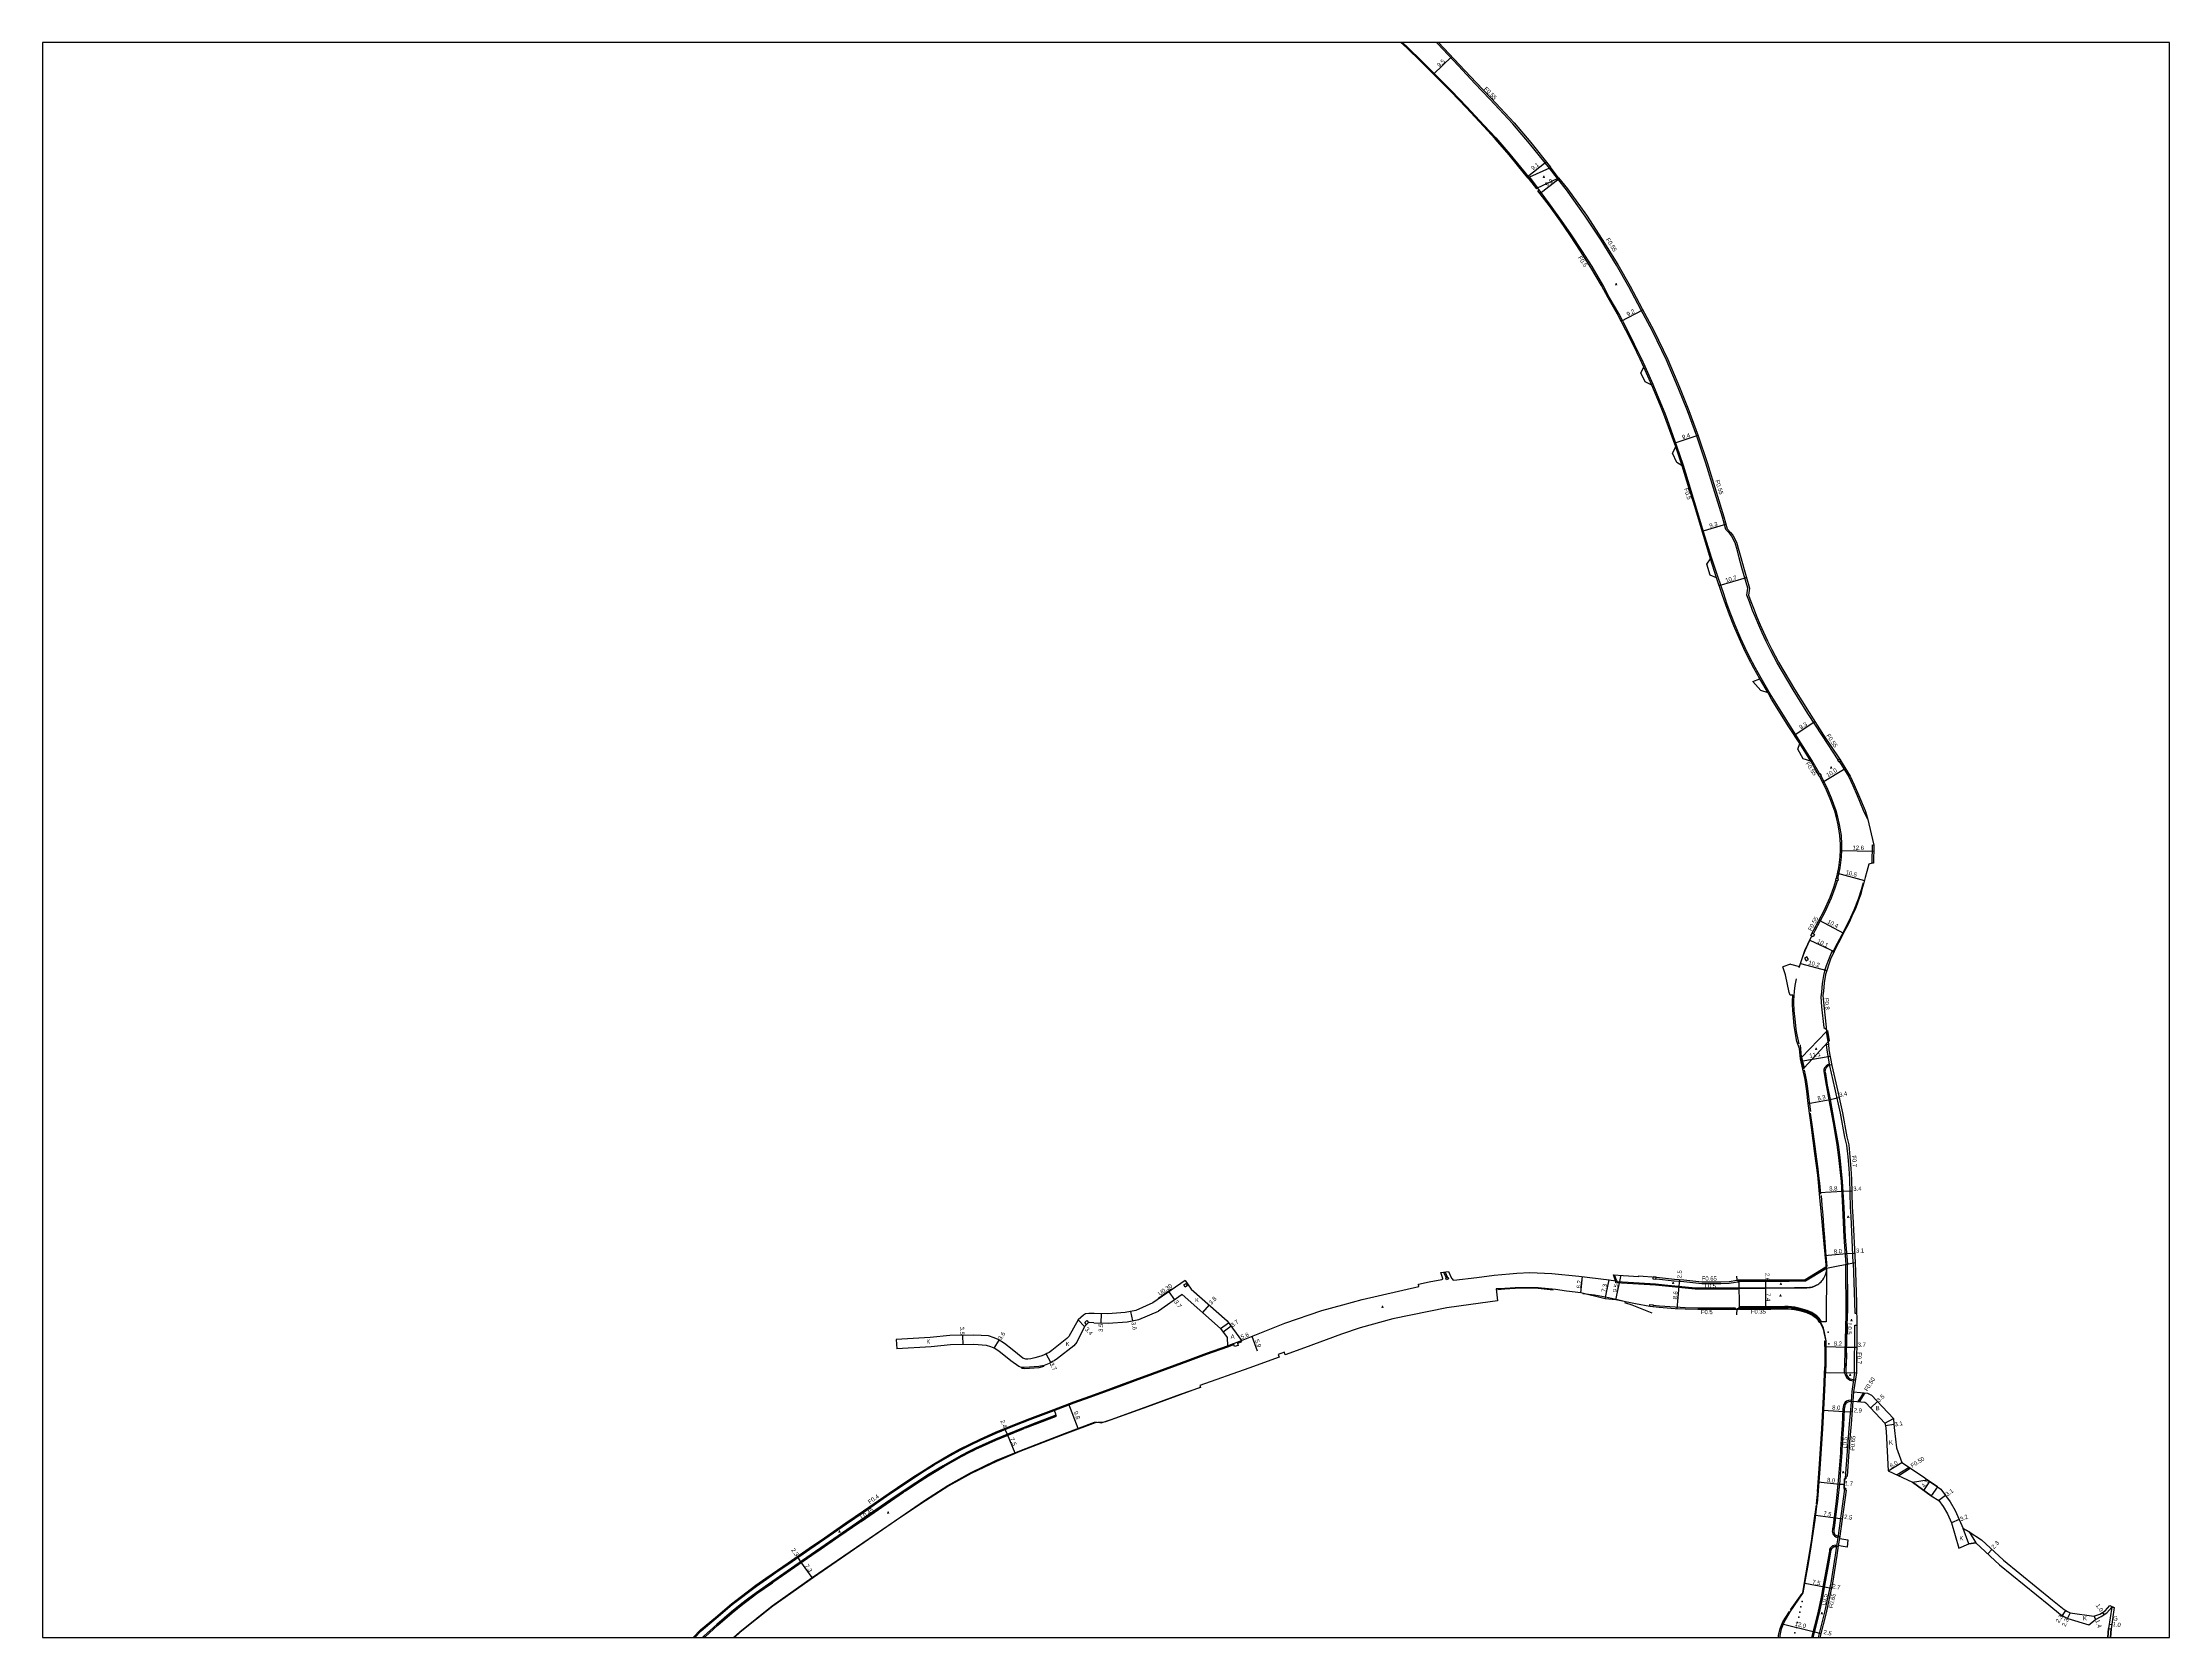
# Model space of a CAD drawing. Header units: metres. Extents: x -4000 to -800, y -99000 to -96000.
# Drawn here: x -1600 to -800, y -99000 to -98400 of the extents above; entities that cross this region are included whole.
import ezdxf

# ---------------------------------------------------------------- set-up
doc = ezdxf.new("R2010")
doc.units = ezdxf.units.M
doc.header["$LTSCALE"] = 2.5
for name, color, linetype in [('側溝・桝', 7, 'Continuous'), ('図郭', 7, 'Continuous'), ('幅員', 7, 'Continuous'), ('歩道・分離帯・安全施設', 7, 'Continuous'), ('舗装', 7, 'Continuous'), ('道路', 7, 'Continuous')]:
    doc.layers.add(name, color=color, linetype=linetype)
doc.styles.get("Standard").update_dxf_attribs({"font": ''})
doc.styles.add('YOKO_DECO', font='txt.shx', dxfattribs={"bigfont": 'extfont.shx'})
doc.styles.get('Standard').set_extended_font_data('@MS PGothic')

msp = doc.modelspace()

# ---------------------------------------------------------------- linework, layer by layer
at = {"layer": '側溝・桝'}
for points in [[(-1033.21, -98447.23), (-1040.65, -98437.98), (-1046.95, -98430.64), (-1055.59, -98421.26), (-1061.24, -98415.38), (-1067.39, -98408.79), (-1075.34, -98400.42), (-1075.74, -98400)], [(-934.52, -98669.92), (-938.59, -98663.45), (-942.7, -98657.08), (-949.19, -98646.7), (-950.53, -98644.42), (-953.63, -98639.14), (-955.86, -98635.1), (-957.93, -98631.07), (-959.61, -98627.76), (-961.25, -98624.16), (-963.3, -98619.22), (-964.93, -98615.07), (-966.31, -98611.36), (-967.67, -98607.45), (-969.77, -98601.21), (-972.13, -98594.04), (-974.71, -98585.64), (-978.6, -98572.74), (-980.15, -98567.73), (-982.84, -98559.08), (-985.24, -98551.88), (-988.82, -98541.96), (-989.7, -98539.61), (-990.92, -98536.54), (-991.91, -98534.12), (-994.22, -98528.68), (-997.23, -98521.91), (-998.63, -98518.89), (-1001.17, -98513.57), (-1004.03, -98507.9), (-1007.17, -98501.98), (-1010.69, -98495.73), (-1013.17, -98491.11), (-1017.18, -98484.31), (-1021.05, -98478.23), (-1024.86, -98472.4), (-1028.64, -98466.92), (-1032.8, -98461.17), (-1037.1, -98455.47)], [(-924.52, -98669.87), (-924.57, -98669.79), (-930.56, -98660.84), (-936.04, -98652.35), (-941.55, -98643.51), (-947.51, -98633.36), (-950.05, -98628.54), (-951.65, -98625.28), (-953.19, -98622.06), (-954.45, -98619.22), (-955.84, -98615.97), (-956.77, -98613.63), (-957.99, -98610.45), (-958.93, -98607.92), (-958.53, -98605.29), (-960.79, -98597.56), (-961.8, -98593.85), (-962.48, -98591.25), (-963.35, -98588.21), (-964.73, -98585.58), (-965.51, -98584.63), (-966.81, -98583.18), (-968.16, -98578.55), (-971.03, -98569.23), (-974.43, -98558.19), (-977.78, -98548.11), (-981.32, -98538.6), (-984.75, -98529.84), (-989.22, -98519.52), (-994.43, -98508.57), (-998.8, -98500.4), (-1003.31, -98491.87), (-1007.98, -98483.75), (-1013.79, -98474.37), (-1019.79, -98465.27), (-1026.85, -98455.36), (-1030.13, -98451.21)], [(-994.7, -98528.88), (-997.71, -98522.14)], [(-983.31, -98559.22), (-985.73, -98552.06)], [(-970.31, -98601.4), (-972.6, -98594.18)], [(-950.99, -98644.69), (-954.13, -98639.41)], [(-934.89, -98670.38), (-939.04, -98663.75)], [(-931.59, -98675.02), (-934.52, -98669.92)], [(-924.1, -98670.56), (-920.6, -98676.28), (-919.04, -98679.53), (-917.43, -98683.28), (-916.56, -98685.42), (-914.97, -98689.35), (-913.58, -98692.03)], [(-924.72, -98714.58), (-923.82, -98710.43), (-923.32, -98706.43), (-923.19, -98703.56), (-923.23, -98701.54), (-923.41, -98698.3), (-924.08, -98694.18), (-924.71, -98691.38), (-925.38, -98689.04), (-927.08, -98684.27), (-928.89, -98680.14), (-931.17, -98675.77)], [(-911.84, -98708.72), (-911.67, -98701.88), (-911.18, -98701.94)], [(-933.92, -98735.35), (-933.23, -98734.08), (-929.5, -98727), (-927.16, -98721.76), (-925.76, -98717.98), (-924.91, -98715.34)], [(-926.32, -98742.26), (-926.94, -98741.99), (-928.26, -98745.03), (-929.07, -98747.28), (-929.62, -98748.9), (-930.18, -98750.93), (-930.67, -98754.03), (-930.94, -98757.26), (-931.18, -98758.96), (-930.88, -98762.75), (-930.01, -98770.52), (-929.07, -98771.13)], [(-918.92, -98859.12), (-919.78, -98841.65), (-920.02, -98838.08), (-920.27, -98827.59), (-920.51, -98823.62), (-920.87, -98819.24), (-921.37, -98814.79), (-922.08, -98811.81), (-923.73, -98802.72), (-925.86, -98793.18), (-927.75, -98784.99), (-928.79, -98779.05), (-929.02, -98776.93), (-928.3, -98776.86)], [(-927.88, -98784.21), (-928.41, -98784.48), (-928.59, -98784.6), (-928.75, -98784.72), (-928.86, -98784.8), (-928.96, -98784.88), (-929.11, -98785.01), (-929.18, -98785.08), (-929.38, -98785.29), (-929.52, -98785.46), (-929.69, -98785.71), (-929.82, -98785.98), (-929.95, -98786.33), (-930.01, -98786.66), (-930.04, -98787.02), (-929.89, -98787.87), (-929.15, -98792.32), (-929.02, -98792.88), (-928.12, -98797.72), (-926.3, -98807.72), (-925.13, -98814.66), (-924.43, -98819.49), (-923.54, -98828.47), (-922.96, -98838.25), (-922.46, -98849.43), (-921.68, -98859.65)], [(-1073, -98862.61), (-1072.09, -98864.76)], [(-1072.39, -98862.52), (-1071.54, -98864.53)], [(-1007.93, -98865.63), (-1008.69, -98863.64)], [(-922.18, -98900.39), (-921.96, -98892.97), (-921.64, -98878.46), (-921.68, -98859.65)], [(-918.92, -98859.12), (-918.44, -98873.81), (-918.39, -98878.06), (-917.7, -98878.06)], [(-1179.97, -98872.5), (-1180.14, -98872.25), (-1175.37, -98868.9), (-1175.2, -98869.15)], [(-962.29, -98868.46), (-962.29, -98868.94), (-969.03, -98868.96), (-978.37, -98868.91), (-993.34, -98867.45), (-1008.21, -98866.56), (-1008.19, -98866.27)], [(-993.14, -98865.12), (-992.98, -98865.13), (-986.29, -98865.89), (-982.65, -98866.13), (-975.9, -98866.82), (-968.71, -98866.82), (-965.59, -98866.71), (-963.18, -98866.3), (-962.2, -98866.17), (-962.2, -98866.01)], [(-963.21, -98876.61), (-963.22, -98876.08), (-969.4, -98876.13), (-971.19, -98876.07), (-977.36, -98876.11), (-982.15, -98876), (-985.86, -98875.77), (-991.84, -98875.31), (-994.21, -98875.08)], [(-931.3, -98881.27), (-930.99, -98881.07), (-931.25, -98880.65), (-931.8, -98879.89), (-932.67, -98878.99), (-933.71, -98878.25), (-934.55, -98877.74), (-936.26, -98877.03), (-938.9, -98876.21), (-940.92, -98875.8), (-943.39, -98875.54), (-944.73, -98875.54), (-946.93, -98875.58), (-949.94, -98875.61), (-954.24, -98875.63), (-958.61, -98875.63), (-961.71, -98875.65), (-961.7, -98876.02)], [(-918.43, -98900.43), (-918.33, -98883.62), (-918.34, -98882.53), (-917.65, -98882.52)], [(-1354.67, -99000), (-1352.26, -98997.45), (-1346.66, -98992.73), (-1340.55, -98987.6), (-1331.42, -98980.67), (-1327.69, -98978.03), (-1323.33, -98974.99), (-1319.3, -98972.24), (-1311.39, -98966.76), (-1305.71, -98962.88), (-1297.57, -98957.24), (-1291, -98952.7), (-1281.34, -98946.02), (-1275.08, -98941.77), (-1272.07, -98939.8), (-1269.23, -98937.99), (-1264.63, -98935.11), (-1258.51, -98931.54), (-1254.89, -98929.51), (-1251.09, -98927.6), (-1247.22, -98925.74), (-1241.36, -98923.15), (-1234.93, -98920.48), (-1228.54, -98917.99), (-1219.47, -98914.58), (-1211.99, -98911.74), (-1205.95, -98909.66), (-1199.07, -98907.06), (-1193.97, -98905.23), (-1188.94, -98903.36), (-1182.4, -98900.94), (-1169.14, -98896.04), (-1162.07, -98893.43), (-1154.12, -98890.66), (-1151.88, -98889.79)], [(-1154.3, -98890.3), (-1152.01, -98889.41)], [(-1150.69, -98888.97), (-1149.08, -98888.27)], [(-1150.56, -98889.35), (-1148.88, -98888.67)], [(-1148.88, -98888.67), (-1149.08, -98888.27)], [(-922.18, -98900.39), (-922, -98901.05), (-921.74, -98901.71), (-921.34, -98902.33), (-920.75, -98902.88), (-920.11, -98903.22), (-918.9, -98903.43)], [(-918.43, -98900.43), (-919.49, -98907.52), (-919.78, -98911.4), (-920.02, -98914.42)], [(-919.73, -98910.71), (-920.76, -98910.82), (-921.46, -98911.15), (-921.99, -98911.54), (-922.39, -98912.09), (-922.64, -98912.75), (-922.8, -98914.03), (-923.13, -98920.11), (-923.32, -98923.33), (-923.69, -98929.33), (-923.78, -98930.52), (-924.22, -98936.56), (-924.56, -98940.99), (-925.32, -98948.73), (-925.98, -98953.58), (-926.55, -98957.84), (-926.64, -98958.52)], [(-918.84, -98907.6), (-919.1, -98911.09)], [(-915.06, -98907.91), (-917.16, -98911.25)], [(-916.59, -98911.3), (-914.49, -98907.96)], [(-1230.18, -98921.17), (-1218.67, -98916.8), (-1218.82, -98916.41)], [(-920.02, -98914.42), (-920.43, -98919.7), (-920.96, -98926.37), (-921.99, -98940.08)], [(-1248.93, -98929.21), (-1246.45, -98928.02), (-1241.43, -98925.78), (-1231.65, -98921.73), (-1230.82, -98921.41)], [(-1275.54, -98944.99), (-1271.28, -98942.14), (-1266.76, -98939.21), (-1261.01, -98935.74), (-1254.3, -98931.93), (-1251.2, -98930.31), (-1249.55, -98929.51)], [(-897.94, -98936.04), (-902.39, -98938.87)], [(-901.85, -98939.12), (-897.48, -98936.34)], [(-1292.06, -98956.33), (-1276.13, -98945.39)], [(-922.24, -98944.21), (-924.78, -98962.54), (-925.23, -98965.48), (-925.79, -98969.09), (-927.41, -98979.5), (-928.64, -98985.19)], [(-1292.63, -98956.72), (-1300.44, -98962.1), (-1308.44, -98967.6)], [(-926.72, -98959.18), (-926.76, -98959.45), (-926.81, -98960.06), (-926.78, -98960.53), (-926.63, -98960.98), (-926.35, -98961.43), (-926.05, -98961.8), (-925.53, -98962.14), (-924.77, -98962.46)], [(-925.2, -98965.29), (-926.14, -98965.35), (-926.7, -98965.51), (-927.16, -98965.9), (-927.51, -98966.34), (-927.81, -98966.84), (-927.9, -98967.44)], [(-924.15, -98962.75), (-924.56, -98965.44)], [(-1309.04, -98968.01), (-1313.93, -98971.38), (-1324.88, -98979.01)], [(-928.03, -98968.21), (-928.7, -98972.3), (-930.35, -98981.02), (-931.03, -98984.86), (-932.17, -98990.08), (-933.52, -98995.62), (-934.62, -99000)], [(-1351.01, -99000), (-1350.91, -98999.9), (-1346.05, -98995.43), (-1340.57, -98990.69), (-1336.64, -98987.53), (-1334.59, -98985.94), (-1331.29, -98983.52), (-1325.48, -98979.43)], [(-928.64, -98985.19), (-929.78, -98990.53), (-932.14, -99000)]]:
    msp.add_lwpolyline(points, dxfattribs=at)
for points in [[(-924.73, -98670), (-924.04, -98669.58), (-923.62, -98670.26), (-924.31, -98670.68)], [(-932.18, -98675.36), (-931.48, -98674.96), (-931.06, -98675.71), (-931.77, -98676.1)], [(-925.36, -98714.41), (-924.59, -98714.61), (-924.79, -98715.38), (-925.55, -98715.18)], [(-934.03, -98736.43), (-934.87, -98735.96), (-934.4, -98735.08), (-933.55, -98735.55)], [(-936.6, -98745.51), (-935.73, -98745), (-936.36, -98743.95), (-937.22, -98744.46)], [(-1169.92, -98866.78), (-1169.35, -98867.6), (-1170.17, -98868.17), (-1170.74, -98867.35)], [(-1071.22, -98865.12), (-1071.88, -98865.4), (-1072.14, -98864.78), (-1071.48, -98864.5)], [(-1007.93, -98865.63), (-1007.75, -98866.1), (-1008.19, -98866.27), (-1008.37, -98865.8)], [(-994.25, -98864.37), (-994.31, -98865.08), (-993.15, -98865.18), (-993.09, -98864.47)], [(-995.39, -98874.78), (-994.2, -98874.89), (-994.26, -98875.62), (-995.45, -98875.51)], [(-1207.21, -98880.81), (-1206.54, -98881.55), (-1207.28, -98882.23), (-1207.95, -98881.49)], [(-1152.01, -98889.41), (-1150.69, -98888.97), (-1150.29, -98890.15), (-1151.61, -98890.59)], [(-1230.33, -98920.77), (-1230.18, -98921.17), (-1230.82, -98921.41), (-1230.97, -98921.01)], [(-1249.55, -98929.51), (-1249.73, -98929.13), (-1249.11, -98928.83), (-1248.93, -98929.21)], [(-1276.37, -98945.03), (-1275.78, -98944.64), (-1275.54, -98944.99), (-1276.13, -98945.39)], [(-1292.87, -98956.36), (-1292.31, -98955.98), (-1292.06, -98956.33), (-1292.63, -98956.72)], [(-926.12, -98958.58), (-926.64, -98958.52), (-926.72, -98959.18), (-926.21, -98959.25)], [(-1309.28, -98967.66), (-1308.68, -98967.25), (-1308.44, -98967.6), (-1309.04, -98968.01)], [(-927.4, -98967.53), (-927.9, -98967.44), (-928.03, -98968.21), (-927.52, -98968.29)], [(-1325.71, -98979.08), (-1325.12, -98978.67), (-1324.88, -98979.01), (-1325.48, -98979.43)]]:
    msp.add_lwpolyline(points, close=True, dxfattribs=at)
at = {"layer": '図郭'}
msp.add_lwpolyline([(-1600, -99000), (-800, -99000), (-800, -98400), (-1600, -98400)], close=True, dxfattribs=at)
at = {"layer": '幅員'}
for points in [[(-1076.87, -98411.85), (-1069.95, -98405.28)], [(-1041.64, -98450.5), (-1034.49, -98444.83)], [(-1036.76, -98456.82), (-1029.52, -98451.2)], [(-1006.24, -98504.87), (-998.1, -98500.51)], [(-986.24, -98550.66), (-977.33, -98547.69)], [(-975.78, -98583.78), (-966.81, -98581.18)], [(-969.34, -98604.28), (-959.11, -98601.29)], [(-941.13, -98660.51), (-933.34, -98655.48)], [(-930.48, -98678.27), (-921.92, -98673.04)], [(-923.77, -98703.98), (-911.22, -98704.21)], [(-924.83, -98712.5), (-914.72, -98715.24)], [(-931.78, -98730.16), (-922.57, -98735.01)], [(-935.31, -98737.68), (-926.17, -98741.9)], [(-938.8, -98746.45), (-928.93, -98749.15)], [(-938.61, -98783.24), (-927.66, -98781.32)], [(-935.84, -98799.09), (-927.67, -98797.56)], [(-927.67, -98797.56), (-924.31, -98796.81)], [(-922.86, -98832.06), (-919.45, -98831.98)], [(-931.65, -98832.59), (-922.86, -98832.06)], [(-929.77, -98856.25), (-921.48, -98855.57)], [(-921.48, -98855.57), (-918.4, -98855.42)], [(-1008.2, -98873.04), (-1006.22, -98863.75)], [(-1176.31, -98869.93), (-1174.18, -98872.96)], [(-1021.46, -98870.39), (-1020.73, -98864.24)], [(-1012.25, -98872.57), (-1010.73, -98865.43)], [(-985.19, -98876.35), (-984.36, -98867.84)], [(-984.36, -98867.84), (-984.2, -98865.37)], [(-951.91, -98865.95), (-951.9, -98868.59)], [(-951.9, -98868.59), (-951.88, -98875.99)], [(-1201.86, -98878.2), (-1201.97, -98881.7)], [(-1190.78, -98877.36), (-1190.05, -98880.89)], [(-1161.19, -98874.9), (-1163.73, -98877.74)], [(-1253.93, -98886.37), (-1253.88, -98889.87)], [(-1208.12, -98882.99), (-1210.41, -98880.47)], [(-1152.98, -98882.94), (-1155.96, -98885.13)], [(-1145.1, -98886.69), (-1143.08, -98892.22)], [(-1242.09, -98891.14), (-1240.13, -98888.11)], [(-1220.72, -98896.58), (-1222.48, -98893.32)], [(-1154.3, -98890.3), (-1149.08, -98888.27)], [(-929.58, -98890.56), (-921.39, -98890.74)], [(-921.39, -98890.74), (-917.68, -98890.76)], [(-912.35, -98913.63), (-909.8, -98911.24)], [(-1214.1, -98912.12), (-1210.62, -98921.32)], [(-930.36, -98914.53), (-922.34, -98914.95)], [(-922.34, -98914.95), (-919.42, -98915.18)], [(-906.76, -98920.28), (-903.71, -98919.75)], [(-1238.12, -98921.37), (-1237.21, -98923.57)], [(-1237.21, -98923.57), (-1234.32, -98930.52)], [(-905.83, -98937.27), (-900.67, -98934.21)], [(-932.13, -98941.49), (-924.16, -98942.27)], [(-924.16, -98942.27), (-922.42, -98942.37)], [(-892.42, -98944.7), (-890.07, -98941.36)], [(-884.26, -98946.58), (-886.76, -98948.42)], [(-933.08, -98953.97), (-925.64, -98954.97)], [(-925.64, -98954.97), (-923.12, -98955.32)], [(-879.05, -98955.62), (-881.98, -98956.9)], [(-868.36, -98968.55), (-866.8, -98966.86)], [(-1316.2, -98969.6), (-1314.87, -98971.52)], [(-1314.87, -98971.52), (-1310.64, -98977.5)], [(-937.15, -98979.56), (-929.81, -98980.95)], [(-929.81, -98980.95), (-927.18, -98981.51)], [(-840.22, -98991.77), (-838.96, -98989.85)], [(-837.38, -98990.7), (-838.35, -98992.78)], [(-828.36, -98992), (-827.88, -98993.31)], [(-825.22, -98990.56), (-824.67, -98991.4)], [(-945.62, -98994.86), (-933.57, -98997.89)], [(-933.57, -98997.89), (-931.1, -98998.5)], [(-822.64, -98994.99), (-821.65, -98995.13)]]:
    msp.add_lwpolyline(points, dxfattribs=at)
at = {"layer": '歩道・分離帯・安全施設'}
for points in [[(-1088.46, -98400), (-1086.56, -98401.75), (-1081.22, -98406.96), (-1075.3, -98412.87), (-1070.06, -98418.15), (-1064.28, -98424.19), (-1057.77, -98431.15), (-1053.41, -98435.9), (-1048.08, -98441.97), (-1042.28, -98449.08), (-1040.96, -98450.72)], [(-1030.22, -98451.05), (-1033.09, -98447.21)], [(-1040.75, -98450.91), (-1038, -98454.47)], [(-915.17, -98716.08), (-915.9, -98718.79), (-917.05, -98722.27), (-918.69, -98726.41), (-920.57, -98730.58), (-923.19, -98735.71), (-925.82, -98740.6), (-926.78, -98742.35)], [(-934.64, -98736.19), (-936.17, -98739.26), (-937.22, -98741.75), (-938.68, -98745.77), (-939.45, -98748.09)], [(-940.41, -98752.24), (-940.86, -98754.72), (-941.11, -98756.85), (-941.29, -98758.65), (-941.37, -98760.34), (-941.37, -98761.31), (-941.28, -98764.14), (-940.95, -98767.4), (-940.57, -98771), (-940.45, -98772.02), (-940.21, -98773.24), (-939.94, -98774.4), (-939.37, -98776.64)], [(-928.9, -98771.8), (-928.27, -98775.92)], [(-938.87, -98777.09), (-938.53, -98781.67)], [(-938.56, -98782.03), (-938.07, -98784.2), (-937.58, -98786.25)], [(-937.36, -98786.6), (-937.03, -98788.32), (-936.54, -98790.86), (-936.13, -98793.51), (-935.74, -98796.63), (-935.05, -98802.08)], [(-927.1, -98784.52), (-927.8, -98784.69), (-928.17, -98784.89), (-928.33, -98784.99), (-928.48, -98785.09), (-928.57, -98785.17), (-928.66, -98785.24), (-928.79, -98785.35), (-928.86, -98785.41), (-929.04, -98785.59), (-929.15, -98785.73), (-929.28, -98785.94), (-929.39, -98786.16), (-929.5, -98786.46), (-929.55, -98786.72), (-929.57, -98787), (-929.43, -98787.79), (-928.69, -98792.23), (-928.57, -98792.79), (-927.66, -98797.63), (-925.84, -98807.64), (-924.67, -98814.58), (-923.97, -98819.43), (-923.08, -98828.44), (-922.49, -98838.22), (-922, -98849.41), (-921.16, -98859.55)], [(-927.8, -98784.69), (-928.17, -98784.89), (-928.33, -98784.99), (-928.48, -98785.09), (-928.57, -98785.17), (-928.66, -98785.24), (-928.79, -98785.35), (-928.86, -98785.41), (-929.04, -98785.59), (-929.15, -98785.73), (-929.28, -98785.94), (-929.39, -98786.16), (-929.5, -98786.46), (-929.55, -98786.72), (-929.57, -98787), (-929.43, -98787.79), (-928.69, -98792.23), (-928.57, -98792.79), (-927.66, -98797.63), (-925.84, -98807.64), (-924.67, -98814.58), (-923.97, -98819.43), (-923.08, -98828.44), (-922.49, -98838.22), (-922, -98849.41), (-921.16, -98859.55)], [(-928.86, -98785.41), (-929.04, -98785.59), (-929.15, -98785.73), (-929.28, -98785.94), (-929.39, -98786.16), (-929.5, -98786.46), (-929.55, -98786.72), (-929.57, -98787), (-929.43, -98787.79), (-928.69, -98792.23), (-928.57, -98792.79), (-927.66, -98797.63), (-925.84, -98807.64), (-924.67, -98814.58), (-923.97, -98819.43), (-923.08, -98828.44), (-922.49, -98838.22), (-922, -98849.41), (-921.16, -98859.55)], [(-931.07, -98833.23), (-931.53, -98829.15), (-931.88, -98826.33), (-932.19, -98823.72), (-932.69, -98820.01), (-933.32, -98815.36), (-933.95, -98810.72), (-934.41, -98807.03), (-934.96, -98802.74)], [(-931.06, -98833.68), (-930.75, -98837.34), (-930.42, -98841.14), (-930.1, -98845.3), (-929.77, -98849.58), (-929.33, -98854.95), (-928.91, -98860.46)], [(-1008.37, -98865.8), (-1007.75, -98866.1), (-993.29, -98866.97), (-989.97, -98867.29), (-978.33, -98868.43), (-969.02, -98868.48), (-962.29, -98868.46), (-961.72, -98868.44), (-961.72, -98868.65), (-952.23, -98868.6), (-941.07, -98868.53), (-936.34, -98868.51), (-935.4, -98868.4), (-935.03, -98868.35), (-934.37, -98868.16), (-933.51, -98867.81), (-932.7, -98867.45), (-932.27, -98867.19), (-931.89, -98866.92), (-931.48, -98866.58), (-931.05, -98866.18), (-930.71, -98865.81), (-930.38, -98865.4), (-930.03, -98864.89), (-929.71, -98864.34), (-929.47, -98863.81), (-929.25, -98863.24), (-929.1, -98862.71), (-928.99, -98862.19), (-928.91, -98861.62), (-929.02, -98861.05)], [(-1007.75, -98866.1), (-993.29, -98866.97), (-989.97, -98867.29), (-978.33, -98868.43), (-969.02, -98868.48), (-962.29, -98868.46), (-961.72, -98868.44), (-961.72, -98868.65), (-952.23, -98868.6), (-941.07, -98868.53), (-936.34, -98868.51), (-935.4, -98868.4), (-935.03, -98868.35), (-934.37, -98868.16), (-933.51, -98867.81), (-932.7, -98867.45), (-932.27, -98867.19), (-931.89, -98866.92), (-931.48, -98866.58), (-931.05, -98866.18), (-930.71, -98865.81), (-930.38, -98865.4), (-930.03, -98864.89), (-929.71, -98864.34), (-929.47, -98863.81), (-929.25, -98863.24), (-929.1, -98862.71), (-928.99, -98862.19), (-928.91, -98861.62), (-929.02, -98861.05)], [(-929.2, -98860.99), (-936.96, -98865.75), (-953.91, -98865.84), (-961.64, -98865.82), (-962.68, -98865.72)], [(-921.66, -98900.4), (-921.44, -98892.98), (-921.12, -98878.46), (-921.16, -98859.55)], [(-921.66, -98900.4), (-921.44, -98892.98), (-921.12, -98878.46), (-921.16, -98859.55)], [(-1052.71, -98869.16), (-1050.02, -98868.87), (-1046.16, -98868.57), (-1041.74, -98868.5), (-1037.42, -98868.6), (-1031.81, -98869.17)], [(-1020.6, -98870.63), (-1016.24, -98871.13), (-1012.12, -98871.82), (-1007.62, -98872.85), (-1004.11, -98873.69)], [(-989.97, -98867.29), (-978.33, -98868.43), (-969.02, -98868.48), (-962.29, -98868.46)], [(-962.67, -98865.51), (-962.66, -98865.51), (-962.76, -98864.08)], [(-932.7, -98867.45), (-933.51, -98867.81), (-934.37, -98868.16), (-935.03, -98868.35), (-935.4, -98868.4), (-936.34, -98868.51), (-941.07, -98868.53), (-952.23, -98868.6), (-961.72, -98868.65)], [(-921.14, -98867.05), (-921.12, -98877.95)], [(-1005.02, -98874.05), (-1002.26, -98874.85), (-994.7, -98877.89)], [(-962.74, -98878.59), (-962.57, -98876.29), (-961.76, -98876.29)], [(-961.57, -98876.28), (-949.92, -98876.24), (-946.89, -98876.21), (-943.43, -98876.19), (-941, -98876.42), (-939.05, -98876.8), (-936.49, -98877.58), (-934.85, -98878.3), (-934.09, -98878.75), (-933.07, -98879.45), (-932.3, -98880.28), (-931.97, -98880.75), (-931.68, -98881.22)], [(-931.36, -98881.45), (-930.43, -98883.66), (-930.18, -98884.38), (-929.97, -98885.24), (-929.41, -98888.03)], [(-921.2, -98882.17), (-921.28, -98885.93)], [(-929.31, -98888.24), (-929.19, -98892.84), (-929.23, -98896.66), (-929.36, -98900.32)], [(-921.44, -98892.98), (-921.58, -98897.81)], [(-1231.82, -98898.74), (-1230.72, -98898.76), (-1228.77, -98898.69), (-1225.19, -98898.38), (-1223.2, -98897.96)], [(-932.05, -98944.68), (-931.38, -98936.55), (-930.36, -98921.49), (-929.85, -98911.8), (-929.51, -98904.49), (-929.36, -98900.32)], [(-921.66, -98900.4), (-921.51, -98900.95), (-921.3, -98901.5), (-920.99, -98901.98), (-920.6, -98902.41), (-920.08, -98902.72), (-918.82, -98902.94)], [(-921.66, -98900.4), (-921.51, -98900.95), (-921.3, -98901.5), (-920.99, -98901.98), (-920.6, -98902.41), (-920.08, -98902.72), (-918.82, -98902.94), (-918.16, -98903.05)], [(-1164.61, -98906.02), (-1172.11, -98908.67), (-1184.43, -98913.18), (-1200.21, -98918.91), (-1201.39, -98919.17), (-1202.89, -98919.13), (-1204.13, -98919.3), (-1215.47, -98923.49), (-1232.39, -98930.04), (-1241.18, -98933.75), (-1250.74, -98938.35), (-1259.15, -98942.99), (-1267.94, -98948.6), (-1277.12, -98954.78), (-1310.04, -98977.4), (-1318.6, -98983.4), (-1325.28, -98988.26), (-1337.55, -98998), (-1339.75, -99000)], [(-919.11, -98911.17), (-920.62, -98911.33), (-921.18, -98911.59), (-921.67, -98911.94), (-921.99, -98912.4), (-922.16, -98912.92), (-922.3, -98914.17), (-922.61, -98920.14), (-922.8, -98923.37), (-923.17, -98929.36), (-923.26, -98930.56), (-923.7, -98936.6), (-924.04, -98941.04), (-924.8, -98948.8), (-925.46, -98953.65), (-926.04, -98957.91), (-926.24, -98959.51), (-926.28, -98960.06), (-926.26, -98960.43), (-926.14, -98960.78), (-925.93, -98961.14), (-925.7, -98961.4), (-925.29, -98961.68), (-924.07, -98962.18)], [(-919.77, -98911.24), (-920.62, -98911.33), (-921.18, -98911.59), (-921.67, -98911.94), (-921.99, -98912.4), (-922.16, -98912.92), (-922.3, -98914.17), (-922.61, -98920.14), (-922.8, -98923.37), (-923.17, -98929.36), (-923.26, -98930.56), (-923.7, -98936.6), (-924.04, -98941.04), (-924.8, -98948.8), (-925.46, -98953.65), (-926.04, -98957.91), (-926.24, -98959.51), (-926.28, -98960.06), (-926.26, -98960.43), (-926.14, -98960.78), (-925.93, -98961.14), (-925.7, -98961.4), (-925.29, -98961.68), (-924.69, -98961.92)], [(-1219.65, -98914.22), (-1219.51, -98914.6), (-1219.17, -98915.49), (-1218.82, -98916.41), (-1227.99, -98919.88), (-1231.81, -98921.33), (-1241.6, -98925.39), (-1246.63, -98927.63), (-1249.11, -98928.83), (-1251.39, -98929.93), (-1254.5, -98931.56), (-1261.22, -98935.37), (-1266.98, -98938.85), (-1271.52, -98941.78), (-1278.87, -98946.71), (-1290.55, -98954.77), (-1300.68, -98961.75), (-1314.18, -98971.03), (-1325.71, -98979.08), (-1331.56, -98983.16), (-1334.86, -98985.58), (-1336.92, -98987.18), (-1340.86, -98990.35), (-1346.35, -98995.09), (-1351.23, -98999.57), (-1351.64, -99000)], [(-1219.51, -98914.6), (-1219.17, -98915.49), (-1218.82, -98916.41), (-1227.99, -98919.88), (-1231.81, -98921.33), (-1241.6, -98925.39), (-1246.63, -98927.63), (-1249.11, -98928.83), (-1251.39, -98929.93), (-1254.5, -98931.56), (-1261.22, -98935.37), (-1266.98, -98938.85), (-1271.52, -98941.78), (-1278.87, -98946.71), (-1290.55, -98954.77), (-1300.68, -98961.75), (-1314.18, -98971.03), (-1325.71, -98979.08), (-1331.56, -98983.16), (-1334.86, -98985.58), (-1336.92, -98987.18), (-1340.86, -98990.35), (-1346.35, -98995.09), (-1351.23, -98999.57), (-1351.64, -99000)], [(-1351.64, -99000), (-1351.23, -98999.57), (-1346.35, -98995.09), (-1340.86, -98990.35), (-1336.92, -98987.18), (-1334.86, -98985.58), (-1331.56, -98983.16), (-1325.71, -98979.08), (-1314.18, -98971.03), (-1300.68, -98961.75), (-1290.55, -98954.77), (-1278.87, -98946.71), (-1271.52, -98941.78), (-1266.98, -98938.85), (-1261.22, -98935.37), (-1254.5, -98931.56), (-1251.39, -98929.93), (-1249.11, -98928.83), (-1246.63, -98927.63), (-1241.6, -98925.39), (-1231.81, -98921.33), (-1227.99, -98919.88), (-1218.82, -98916.41)], [(-923.26, -98930.56), (-923.17, -98929.36)], [(-923.7, -98936.6), (-924.04, -98941.04), (-924.8, -98948.79)], [(-921.6, -98944.22), (-922.24, -98943.7), (-922.08, -98940.53), (-921.43, -98939.9)], [(-937.93, -98983.11), (-936.73, -98976.44), (-934.64, -98963.92), (-933.59, -98956.08), (-932.81, -98950.13)], [(-932.71, -98949.76), (-932.26, -98944.93)], [(-926.04, -98957.91), (-925.46, -98953.65)], [(-934.1, -99000), (-933.03, -98995.74), (-931.67, -98990.2), (-930.53, -98984.96), (-929.84, -98981.12), (-928.2, -98972.39), (-927.31, -98967.01), (-927.01, -98966.52), (-926.65, -98966.14), (-926.19, -98965.92), (-925.75, -98965.84), (-925.28, -98965.81)], [(-924.64, -98965.91), (-925.28, -98965.81), (-925.75, -98965.84), (-926.19, -98965.92), (-926.65, -98966.14), (-927.01, -98966.52), (-927.31, -98967.01), (-928.2, -98972.39), (-929.84, -98981.12), (-930.53, -98984.96), (-931.67, -98990.2), (-933.03, -98995.74), (-934.1, -99000)], [(-942.58, -98989.58), (-938.18, -98983.5)], [(-947.07, -99000), (-947.02, -98999.26), (-946.48, -98996.66), (-945.46, -98994.1), (-942.92, -98990.21)]]:
    msp.add_lwpolyline(points, dxfattribs=at)
for p in [(-928.38, -98885.09, 83.58), (-928.16, -98889.51, 83.48), (-939.01, -98990.48, 82.48), (-938.6, -98988.48, 82.5), (-938.11, -98986.53, 82.56), (-940.96, -98998.25, 82.37), (-940.34, -98996.21, 82.4), (-939.95, -98994.33, 82.44), (-939.46, -98992.4, 82.48)]:
    msp.add_point(p, dxfattribs=at)
at = {"layer": '舗装'}
for points in [[(-1033.21, -98447.23), (-1040.77, -98450.67)], [(-1037.67, -98454.7), (-1030.13, -98451.21)], [(-938.35, -98781.82), (-929.01, -98772.1)], [(-928.41, -98775.89), (-937.46, -98785.73)], [(-929.02, -98861.05), (-929.16, -98881.22), (-931.3, -98881.27)], [(-961.7, -98876.02), (-961.89, -98866.01)], [(-1156.95, -98883.79), (-1153.96, -98881.6)], [(-907, -98919.33), (-903.83, -98917.59)], [(-821.73, -98988.63), (-820.74, -98988.78)], [(-822.87, -98996.59), (-821.87, -98996.7)]]:
    msp.add_lwpolyline(points, dxfattribs=at)
at = {"layer": '道路'}
for points in [[(-998.83, -98524.31), (-997.71, -98522.14), (-999.11, -98519.11), (-1001.64, -98513.81), (-1004.5, -98508.15), (-1007.63, -98502.24), (-1011.16, -98495.98), (-1013.63, -98491.37), (-1017.63, -98484.59), (-1021.49, -98478.52), (-1025.3, -98472.7), (-1029.08, -98467.23), (-1033.22, -98461.48), (-1037.55, -98455.78), (-1037.1, -98455.47), (-1037.67, -98454.7), (-1040.77, -98450.67), (-1041.22, -98451.02), (-1042.53, -98449.38), (-1048.34, -98442.27), (-1053.67, -98436.19), (-1058.03, -98431.45), (-1064.54, -98424.48), (-1070.32, -98418.45), (-1075.55, -98413.17), (-1081.48, -98407.26), (-1086.82, -98402.04), (-1089.08, -98400)], [(-1074.97, -98400), (-1074.93, -98400.04), (-1066.98, -98408.41), (-1060.83, -98414.99), (-1055.18, -98420.87), (-1046.53, -98430.26), (-1040.22, -98437.62), (-1032.83, -98446.93), (-1033.21, -98447.23), (-1030.13, -98451.21), (-1029.75, -98450.91), (-1026.4, -98455.02), (-1019.33, -98464.96), (-1013.32, -98474.07), (-1007.5, -98483.46), (-1002.81, -98491.6), (-998.31, -98500.14), (-993.93, -98508.32), (-988.7, -98519.29), (-984.23, -98529.63), (-980.79, -98538.4), (-977.25, -98547.92), (-973.89, -98558.01), (-970.5, -98569.07), (-967.62, -98578.38), (-966.31, -98582.9), (-965.08, -98584.27), (-964.26, -98585.27), (-962.83, -98588), (-961.94, -98591.1), (-961.26, -98593.71), (-960.24, -98597.41), (-957.95, -98605.26), (-958.35, -98607.86), (-957.47, -98610.25), (-956.25, -98613.42), (-955.32, -98615.76), (-953.94, -98619), (-952.68, -98621.82), (-951.14, -98625.04), (-949.55, -98628.28), (-947.02, -98633.08), (-941.07, -98643.22), (-935.56, -98652.04), (-930.09, -98660.53), (-924.1, -98669.49), (-920.11, -98676.01), (-918.53, -98679.3), (-916.91, -98683.05), (-914.4, -98688.89), (-913.63, -98691.83), (-911.18, -98701.94), (-911.3, -98708.74), (-911.84, -98708.72), (-913.13, -98709.12), (-913.88, -98711.8), (-914.41, -98714.1), (-914.95, -98716.08), (-915.65, -98718.61), (-916.14, -98720.41), (-916.9, -98722.59), (-917.5, -98724.15), (-918.24, -98726.09), (-919.18, -98728.07), (-920.09, -98730.14), (-921.02, -98732.06), (-922.56, -98734.98), (-923.62, -98737.1), (-925.31, -98740.34), (-926.17, -98741.9), (-927.47, -98744.88), (-928.27, -98747.1), (-928.81, -98748.69), (-929.35, -98750.66), (-929.83, -98753.69), (-930.1, -98756.92), (-930.33, -98758.56), (-930.03, -98762.24), (-929.12, -98770.36), (-929.01, -98772.09), (-928.4, -98775.98), (-928.3, -98776.86), (-928.08, -98778.95), (-927.04, -98784.85), (-925.16, -98793.03), (-923.03, -98802.58), (-921.37, -98811.66), (-920.66, -98814.67), (-920.16, -98819.17), (-919.8, -98823.57), (-919.55, -98827.56), (-919.3, -98838.05), (-919.06, -98841.6), (-918.22, -98858.98)], [(-997.26, -98527.67), (-998.83, -98524.31)], [(-986.95, -98554.5), (-985.73, -98552.06), (-989.31, -98542.14), (-990.18, -98539.8), (-991.4, -98536.73), (-992.39, -98534.32), (-994.7, -98528.88), (-997.26, -98527.67)], [(-985.33, -98557.97), (-986.95, -98554.5)], [(-973.95, -98596.28), (-972.6, -98594.18), (-975.18, -98585.78), (-979.07, -98572.88), (-980.62, -98567.87), (-983.31, -98559.22), (-985.33, -98557.97)], [(-972.73, -98600.31), (-973.95, -98596.28)], [(-956.69, -98640.37), (-954.13, -98639.41), (-956.37, -98635.37), (-958.44, -98631.33), (-960.12, -98628.01), (-961.77, -98624.38), (-963.82, -98619.43), (-965.47, -98615.28), (-966.84, -98611.55), (-968.21, -98607.64), (-970.31, -98601.4), (-972.73, -98600.31)], [(-953.67, -98643.81), (-956.69, -98640.37)], [(-939.8, -98665.83), (-939.04, -98663.75), (-943.15, -98657.37), (-949.66, -98646.98), (-950.99, -98644.69), (-953.67, -98643.81)], [(-942.53, -98746.74), (-939.18, -98747.64), (-938.21, -98744.58), (-937.04, -98741.54), (-935.31, -98737.68), (-934.54, -98736.15), (-934.87, -98735.96), (-933.72, -98733.82), (-929.99, -98726.76), (-927.67, -98721.55), (-926.28, -98717.8), (-925.45, -98715.21), (-925.55, -98715.18), (-925.36, -98714.41), (-925.25, -98714.44), (-924.37, -98710.33), (-923.87, -98706.39), (-923.74, -98703.55), (-923.78, -98701.57), (-923.96, -98698.36), (-924.62, -98694.29), (-925.25, -98691.51), (-925.9, -98689.21), (-927.59, -98684.47), (-929.38, -98680.38), (-931.65, -98676.04), (-931.77, -98676.1), (-932.18, -98675.36), (-932.07, -98675.29), (-934.89, -98670.38), (-937.83, -98669.43)], [(-937.83, -98669.43), (-939.8, -98665.83)], [(-942.53, -98746.74), (-945.36, -98747.66)], [(-929.02, -98861.05), (-930.17, -98849.26), (-930.84, -98840.93), (-931.45, -98834.51), (-932.32, -98826.07), (-933.41, -98817.95), (-934.7, -98808.11), (-935.84, -98799.09), (-936.4, -98794.49), (-937.07, -98790.07), (-937.91, -98786.15), (-937.46, -98785.73), (-938.35, -98781.82), (-938.84, -98782.31), (-939.16, -98778.49), (-940.1, -98775.75), (-941.12, -98769.85), (-941.4, -98766.75), (-941.7, -98764), (-941.77, -98762.01), (-941.76, -98760.66), (-941.7, -98758.32), (-942.72, -98758.41), (-943, -98757.32), (-944.44, -98750.78), (-945.36, -98747.66)], [(-1149.08, -98888.27), (-1132.74, -98881.78), (-1118.88, -98877.02), (-1110.96, -98874.87), (-1103.66, -98872.84), (-1082.36, -98867.92), (-1082.52, -98867.03), (-1078.4, -98866.21), (-1073.64, -98865.32), (-1073.51, -98865.27), (-1073.38, -98865.18), (-1073.29, -98865.06), (-1073.28, -98864.91), (-1074.05, -98862.76)], [(-1074.05, -98862.76), (-1071.19, -98862.35)], [(-1071.19, -98862.35), (-1070.06, -98864.78), (-1069.85, -98865.1), (-1069.53, -98865.42), (-1069.17, -98865.62), (-1060.53, -98864.62), (-1054.05, -98863.67), (-1048.2, -98863.16), (-1045.47, -98862.95), (-1040.55, -98862.69), (-1032.34, -98863.13), (-1022.13, -98864.07), (-1010.73, -98865.43), (-1008.37, -98865.8), (-1009.17, -98863.61), (-1005.48, -98863.79), (-999.59, -98864.15), (-999.57, -98863.91), (-992.92, -98864.48), (-986.23, -98865.24), (-982.6, -98865.48), (-975.86, -98866.17), (-968.72, -98866.17), (-965.65, -98866.06), (-962.75, -98865.59), (-962.2, -98865.6), (-962.2, -98866.01), (-959.82, -98866.02), (-953.98, -98865.96), (-948.49, -98865.95), (-943.03, -98865.93), (-936.87, -98865.88), (-929.02, -98861.05)], [(-929.02, -98861.05), (-918.22, -98858.98)], [(-929.02, -98861.05), (-918.22, -98858.98)], [(-918.22, -98858.98), (-917.75, -98873.8), (-917.64, -98883.62), (-917.73, -98900.44)], [(-1170.27, -98865.69), (-1182.34, -98874.16), (-1188.78, -98876.95), (-1192.78, -98877.77), (-1199.27, -98878.28), (-1204.46, -98878.12), (-1206.47, -98878.14), (-1207.68, -98878.24), (-1208.51, -98878.75), (-1210.41, -98880.47)], [(-1171.33, -98870.95), (-1180.22, -98877.19)], [(-1171.33, -98870.95), (-1156.95, -98883.79)], [(-1170.27, -98865.69), (-1167.92, -98868.91)], [(-1167.92, -98868.91), (-1154.47, -98880.9), (-1149.08, -98888.27)], [(-1053.21, -98868.85), (-1052.69, -98873.34), (-1062.81, -98874.71), (-1071.83, -98876.05), (-1092.17, -98880.11), (-1104.38, -98883.55), (-1111.41, -98885.85), (-1125.4, -98891.04), (-1132.55, -98893.65), (-1132.9, -98892.69), (-1135.22, -98893.52), (-1134.86, -98894.5), (-1146.22, -98898.66), (-1164.67, -98905.27)], [(-1008.2, -98873.04), (-1012.25, -98872.57), (-1021.46, -98870.39), (-1026.83, -98869.74), (-1030.87, -98869.12), (-1037.41, -98868.47), (-1041.74, -98868.41), (-1046.16, -98868.45), (-1050.03, -98868.71), (-1053.21, -98868.85)], [(-1192.05, -98881.3), (-1187.69, -98880.4), (-1180.22, -98877.19)], [(-929.71, -98900.32), (-929.56, -98897.34), (-929.56, -98892.86), (-929.6, -98888.43), (-929.17, -98888.44), (-929.71, -98885.25), (-930.17, -98883.62), (-931.13, -98881.53), (-931.3, -98881.27), (-931.56, -98880.86), (-932.08, -98880.13), (-932.91, -98879.27), (-933.91, -98878.55), (-934.72, -98878.07), (-936.38, -98877.38), (-939, -98876.57), (-940.97, -98876.17), (-943.41, -98875.91), (-944.73, -98875.91), (-946.93, -98875.95), (-949.94, -98875.98), (-954.23, -98875.99), (-958.61, -98876), (-961.7, -98876.02), (-962.12, -98876.02), (-962.13, -98876.6), (-969.4, -98876.66), (-971.2, -98876.61), (-977.36, -98876.64), (-982.17, -98876.53), (-985.9, -98876.31), (-991.89, -98875.84), (-995.45, -98875.51), (-1000.85, -98874.48), (-1008.2, -98873.04)], [(-1222.25, -98893.19), (-1222.9, -98893.55), (-1224.56, -98894.17), (-1226.77, -98894.83), (-1228.28, -98895.15), (-1229.37, -98895.3), (-1230.16, -98895.31), (-1231.26, -98894.94), (-1235.33, -98891.7), (-1238.21, -98889.35), (-1240.5, -98887.88), (-1242.1, -98887.32), (-1244.15, -98886.58), (-1249.75, -98886.31), (-1258.74, -98886.43), (-1266.08, -98887.15), (-1278.89, -98887.9)], [(-1278.89, -98887.9), (-1278.68, -98891.4)], [(-1210.41, -98880.47), (-1214.02, -98886.75), (-1214.72, -98887.58), (-1220.39, -98892.07), (-1221.4, -98892.75), (-1222.25, -98893.19)], [(-1208.12, -98882.99), (-1210.98, -98888.88), (-1212.13, -98890.25), (-1218.21, -98895.05), (-1219.5, -98895.93), (-1220.08, -98896.23), (-1220.65, -98896.53)], [(-1204.57, -98881.62), (-1206.32, -98881.54), (-1206.54, -98881.55), (-1208.12, -98882.99)], [(-1204.57, -98881.62), (-1199.18, -98881.79), (-1192.05, -98881.3)], [(-1156.95, -98883.79), (-1154.47, -98887.17), (-1154.3, -98890.3)], [(-1355.22, -99000), (-1352.53, -98997.16), (-1346.92, -98992.43), (-1340.8, -98987.29), (-1331.65, -98980.35), (-1327.92, -98977.7), (-1323.56, -98974.66), (-1319.53, -98971.9), (-1311.61, -98966.43), (-1305.94, -98962.54), (-1297.8, -98956.91), (-1291.23, -98952.37), (-1281.57, -98945.69), (-1275.31, -98941.44), (-1272.29, -98939.46), (-1269.44, -98937.65), (-1264.84, -98934.77), (-1258.71, -98931.19), (-1255.08, -98929.16), (-1251.27, -98927.24), (-1247.38, -98925.37), (-1241.52, -98922.78), (-1235.08, -98920.11), (-1228.68, -98917.62), (-1219.61, -98914.21), (-1212.12, -98911.36), (-1206.08, -98909.28), (-1199.21, -98906.68), (-1194.11, -98904.85), (-1189.08, -98902.98), (-1182.54, -98900.56), (-1169.28, -98895.67), (-1162.21, -98893.05), (-1154.3, -98890.3)], [(-1220.65, -98896.53), (-1221.37, -98896.92), (-1223.26, -98897.63), (-1225.24, -98898.05), (-1228.79, -98898.36), (-1230.72, -98898.43), (-1231.77, -98898.41), (-1232.81, -98898.07), (-1235.83, -98895.94), (-1240.34, -98892.27), (-1242.09, -98891.14), (-1243.31, -98890.71), (-1244.9, -98890.13), (-1249.71, -98889.81), (-1258.55, -98889.93), (-1265.81, -98890.64), (-1278.68, -98891.4)], [(-937.83, -98983.19), (-936.91, -98978.29), (-935.82, -98972.14), (-934.81, -98965.9), (-933.3, -98955.88), (-932.56, -98949.64), (-932.41, -98949.57), (-931.98, -98944.82), (-932.44, -98945.05), (-931.7, -98936.56), (-930.7, -98921.51), (-930.23, -98911.84), (-929.87, -98904.47), (-929.71, -98900.32)], [(-929.71, -98900.32), (-917.73, -98900.44)], [(-929.71, -98900.32), (-917.73, -98900.44)], [(-917.73, -98900.44), (-918.84, -98907.6)], [(-1164.67, -98905.27), (-1164.45, -98905.93), (-1172.11, -98908.66), (-1184.41, -98913.1), (-1198.21, -98918.09), (-1201.61, -98919.29)], [(-919.1, -98911.09), (-919.36, -98914.43)], [(-919.1, -98911.09), (-914.57, -98911.47), (-914.18, -98911.68), (-907, -98919.33), (-906.76, -98920.28), (-906.55, -98922.47)], [(-918.84, -98907.6), (-913.53, -98908.04), (-912.01, -98908.89), (-903.83, -98917.59)], [(-1340.17, -99000), (-1337.73, -98997.83), (-1325.54, -98988.06), (-1310.52, -98977.42), (-1277.16, -98954.56), (-1268.23, -98948.45), (-1259.45, -98942.81), (-1250.96, -98938.07), (-1241.39, -98933.46), (-1232.47, -98929.75), (-1215.67, -98923.24), (-1204.37, -98918.96), (-1203.32, -98919), (-1202.28, -98919.13), (-1201.61, -98919.29)], [(-919.36, -98914.43), (-919.78, -98919.76), (-920.3, -98926.42), (-921.28, -98939.33), (-922.31, -98940.41), (-922.51, -98944.02), (-921.63, -98944.63), (-924.15, -98962.75), (-923.22, -98962.87), (-920.96, -98963.22)], [(-903.83, -98917.59), (-903.7, -98919.75), (-903.47, -98922.17), (-902.69, -98928.65), (-900.67, -98934.21)], [(-906.55, -98922.47), (-905.83, -98937.27)], [(-900.67, -98934.21), (-892.19, -98939.87), (-891.09, -98940.64)], [(-905.83, -98937.27), (-896.62, -98941.55)], [(-896.62, -98941.55), (-889.65, -98946.78), (-886.76, -98948.42), (-885.09, -98950.69), (-883.49, -98953.46)], [(-896.62, -98941.55), (-889.65, -98946.78)], [(-891.09, -98940.64), (-887.24, -98943.34), (-886.02, -98944.2), (-882.51, -98948.96), (-880.55, -98952.18), (-877.54, -98959.06), (-875.34, -98960.23), (-870.69, -98963.25)], [(-887.24, -98943.34), (-891.09, -98940.64)], [(-883.49, -98953.46), (-881.98, -98956.9), (-879.21, -98966.37)], [(-875.34, -98960.23), (-877.54, -98959.06)], [(-921.25, -98966.06), (-923.49, -98965.62), (-924.56, -98965.44), (-925.15, -98969.19), (-926.77, -98979.62), (-927.99, -98985.29)], [(-920.96, -98963.22), (-921.25, -98966.06)], [(-879.21, -98966.37), (-875.43, -98964.76), (-872.8, -98964.43), (-863.93, -98972.66)], [(-875.43, -98964.76), (-872.8, -98964.43)], [(-870.69, -98963.25), (-862.37, -98970.98)], [(-863.93, -98972.66), (-845.4, -98987.71), (-840.93, -98991.3), (-839.51, -98992.24), (-838.2, -98992.86), (-830.35, -98995.19), (-828, -98993.35), (-827.76, -98993.27), (-825.75, -98992.1), (-823.59, -98990.69), (-821.73, -98988.63)], [(-862.37, -98970.98), (-843.96, -98985.92), (-839.58, -98989.44), (-838.39, -98990.23), (-837.38, -98990.7), (-828.48, -98992.04), (-826.2, -98991.2), (-824.24, -98989.92), (-822.47, -98987.96)], [(-946.48, -99000), (-946.43, -98999.32), (-945.92, -98996.79), (-944.95, -98994.26), (-942.61, -98990.41), (-937.83, -98983.19)], [(-927.99, -98985.29), (-929.15, -98990.67), (-931.47, -99000)], [(-821.73, -98988.63), (-822.87, -98996.59), (-823.22, -99000)], [(-822.47, -98987.96), (-820.74, -98988.78)], [(-820.74, -98988.78), (-821.87, -98996.7), (-822.22, -99000)], [(-822.87, -98996.59), (-823.22, -99000)], [(-823.22, -99000), (-822.87, -98996.59), (-821.87, -98996.7), (-822.22, -99000)], [(-822.22, -99000), (-821.87, -98996.7)]]:
    msp.add_lwpolyline(points, dxfattribs=at)
for points in [[(-1037.67, -98454.7), (-1030.13, -98451.21), (-1033.21, -98447.23), (-1040.77, -98450.67)], [(-1032.83, -98446.93), (-1033.21, -98447.23), (-1030.13, -98451.21), (-1029.75, -98450.91)], [(-1041.15, -98450.97), (-1038.05, -98454.99), (-1037.67, -98454.7), (-1040.77, -98450.67)], [(-937.46, -98785.73), (-938.35, -98781.82), (-929.01, -98772.1), (-928.41, -98775.89)], [(-928.41, -98775.89), (-929.01, -98772.1), (-928.64, -98771.68), (-928.01, -98775.5)], [(-938.35, -98781.82), (-937.46, -98785.73), (-937.91, -98786.15), (-938.84, -98782.31)], [(-959.83, -98865.49), (-953.99, -98865.46), (-950.28, -98865.45), (-948.49, -98865.45), (-943.04, -98865.43), (-937.01, -98865.38), (-929.28, -98860.63), (-929.02, -98861.05), (-936.87, -98865.88), (-943.03, -98865.93), (-948.49, -98865.95), (-950.28, -98865.95), (-953.98, -98865.96), (-959.82, -98866.02), (-962.2, -98866.01), (-962.2, -98865.51)], [(-961.7, -98876.02), (-961.89, -98866.01), (-959.82, -98866.02), (-953.98, -98865.96), (-948.49, -98865.95), (-943.03, -98865.93), (-936.87, -98865.88), (-929.02, -98861.05), (-929.16, -98881.22), (-931.3, -98881.27), (-931.56, -98880.86), (-932.08, -98880.13), (-932.91, -98879.27), (-933.91, -98878.55), (-934.72, -98878.07), (-936.38, -98877.38), (-939, -98876.57), (-940.97, -98876.17), (-943.41, -98875.91), (-944.73, -98875.91), (-946.93, -98875.95), (-949.94, -98875.98), (-954.23, -98875.99), (-958.61, -98876)], [(-931.3, -98881.27), (-931.56, -98880.86), (-932.08, -98880.13), (-932.91, -98879.27), (-933.91, -98878.55), (-934.72, -98878.07), (-936.38, -98877.38), (-939, -98876.57), (-940.97, -98876.17), (-943.41, -98875.91), (-944.73, -98875.91), (-946.93, -98875.95), (-949.94, -98875.98), (-954.23, -98875.99), (-958.61, -98876), (-961.7, -98876.02), (-961.7, -98876.48), (-958.61, -98876.46), (-954.23, -98876.45), (-949.94, -98876.44), (-946.92, -98876.41), (-944.72, -98876.37), (-943.44, -98876.37), (-941.04, -98876.62), (-939.11, -98877.01), (-936.54, -98877.8), (-934.93, -98878.48), (-934.16, -98878.94), (-933.16, -98879.67), (-932.44, -98880.42), (-931.95, -98881.1), (-931.69, -98881.51)], [(-896.62, -98941.55), (-891.09, -98940.64), (-887.24, -98943.34), (-889.65, -98946.78)], [(-877.54, -98959.06), (-875.34, -98960.23), (-872.8, -98964.43), (-875.43, -98964.76)]]:
    msp.add_lwpolyline(points, close=True, dxfattribs=at)

# ---------------------------------------------------------------- texts
at = {"layer": '側溝・桝'}
for s, rotation, p in [('F0.55', 314, (-1057.98, -98417.59)), ('F0.55', 302, (-1012.06, -98474.09)), ('F0.5', 303, (-1022.55, -98480.91)), ('F0.5', 287, (-982.61, -98567.86)), ('F0.55', 287, (-970.92, -98564.78)), ('F0.55', 304, (-929.17, -98660.73)), ('F0.55', 304, (-936.96, -98671.26)), ('F0.55', 62, (-934.66, -98734.38)), ('F0.8', 275, (-929.78, -98759.51)), ('F0.7', 275, (-919.47, -98818.72)), ('U0.30', 35.03371, (-1179.74, -98871.49)), ('L0.5', 269, (-921.03, -98881.74)), ('F0.7', 270, (-917.43, -98892.71)), ('F0.50', 57.80941, (-913.59, -98907.54)), ('L0.5', 87, (-921.34, -98928.89)), ('F0.65', 86, (-918.49, -98929.79)), ('F0.50', 32.49903, (-896.72, -98936.23)), ('L0.45', 35, (-1291.74, -98955.59)), ('F0.4', 35, (-1288.85, -98949.85)), ('L0.5', 78, (-929.49, -98987.99)), ('F0.65', 78, (-926.67, -98989.15))]:
    msp.add_text(s, height=1.6, rotation=rotation, dxfattribs=at).set_placement(p)
for s, p in [('F0.65', (-975.91, -98865.78)), ('L0.5', (-974.89, -98868.54)), ('F0.5', (-976.25, -98878.37)), ('F0.35', (-957.46, -98878.22))]:
    msp.add_text(s, height=1.6, dxfattribs=at).set_placement(p)
at = {"layer": '幅員'}
for s, rotation, p in [('9.5', 44, (-1074.58, -98409.4)), ('9.1', 38, (-1039.36, -98448.17)), ('9.2', 38, (-1034.11, -98454.27)), ('9.2', 28, (-1003.66, -98503.06)), ('9.4', 18, (-983.05, -98549.3)), ('9.3', 16, (-972.79, -98582.63)), ('10.7', 16, (-966.78, -98603.15)), ('9.3', 32, (-938.69, -98658.44)), ('10.0', 31, (-928.49, -98676.44)), ('12.6', 359, (-919.23, -98703.68)), ('10.5', 345, (-921.92, -98712.83)), ('10.4', 332, (-928.86, -98731.19)), ('10.1', 334, (-932.68, -98738.6)), ('10.2', 345, (-935.95, -98746.8)), ('11.1', 10, (-935.31, -98781.97)), ('8.3', 11, (-932.24, -98798.03)), ('3.4', 13, (-924.05, -98796.75)), ('8.8', 3, (-927.92, -98831.98)), ('3.4', 1, (-918.9, -98832)), ('8.0', 5, (-926.17, -98855.65)), ('3.1', 3, (-917.86, -98855.33)), ('2.5', 86, (-983.59, -98864.98)), ('2.6', 270, (-952.05, -98862.85)), ('3.8', 48.25105, (-1160.32, -98874.93)), ('6.2', 83, (-1021.5, -98868.79)), ('7.3', 78, (-1012.13, -98870.18)), ('9.5', 78, (-1007.88, -98870.28)), ('8.6', 84, (-985.22, -98872.89)), ('7.4', 270, (-951.7, -98870.45)), ('3.7', 305.03371, (-1174.48, -98873.74)), ('3.5', 270.80192, (-1254.94, -98883.06)), ('3.6', 57.17135, (-1239.45, -98888.26)), ('3.4', 312.21961, (-1208.03, -98884.17)), ('3.5', 88.21216, (-1201.21, -98885.05)), ('3.6', 281.57701, (-1190.49, -98881.44)), ('3.7', 36.21778, (-1152.38, -98883.39)), ('5.6', 21.22978, (-1148.95, -98887.77)), ('5.9', 290, (-1144.09, -98888.19)), ('8.2', 359, (-926.22, -98890.21)), ('3.7', 298.32474, (-1221.25, -98897.14)), ('3.5', 43.21293, (-909.25, -98911.65)), ('2.4', 292, (-1239.77, -98918.53)), ('9.8', 291, (-1212.23, -98915.27)), ('8.0', 357, (-926.89, -98914.26)), ('2.9', 356, (-918.82, -98915.27)), ('3.1', 9.86423, (-903.26, -98920.63)), ('7.5', 293, (-1236.2, -98925.25)), ('6.0', 30.75806, (-904.64, -98936.28)), ('8.0', 354, (-928.88, -98941.49)), ('1.7', 357, (-922.15, -98942.75)), ('4.1', 55.00237, (-892.1, -98943.82)), ('3.1', 36.34334, (-883.53, -98946.99)), ('7.5', 352, (-930.29, -98954.08)), ('2.5', 352, (-922.47, -98955.3)), ('3.2', 23.65647, (-878.38, -98956.34)), ('2.3', 305, (-1318.48, -98967.14)), ('2.3', 47.11238, (-866.01, -98966.81)), ('7.3', 305, (-1313.4, -98973.1)), ('7.5', 349, (-934.45, -98979.82)), ('2.7', 348, (-926.98, -98981.41)), ('2.3', 56.58081, (-841.62, -98994.72)), ('1.0', 303.01667, (-827.81, -98987.96)), ('12.0', 346, (-941.06, -98995.48)), ('2.5', 346, (-930.24, -98998.63)), ('2.3', 64.91118, (-839.12, -98996.06)), ('1.4', 290.33294, (-827.93, -98993.64)), ('1.0', 351.87133, (-821.48, -98995.7))]:
    msp.add_text(s, height=1.6, rotation=rotation, dxfattribs=at).set_placement(p)
msp.add_text('3.7', height=1.6, dxfattribs=at).set_placement((-917.28, -98890.68))
at = {"layer": '舗装', "style": 'YOKO_DECO'}
for p in [(-1035.63, -98450.87, 92.86), (-1008.45, -98491.29, 92.54), (-927.56, -98673.06, 87.66), (-933.21, -98778.91, 84.96), (-921.08, -98842.08, 83.27), (-987.01, -98866.94, 81.82), (-946.6, -98871.67, 83.34), (-946.43, -98867.4, 83.3), (-1096.29, -98875.97, 80.94), (-919.91, -98880.96, 82.69), (-920.43, -98901.52, 82.61), (-922.96, -98938.14, 82.32), (-1300.51, -98960.54, 82.6), (-1282.24, -98953.31, 82.41), (-931.08, -98991.19, 81.98)]:
    msp.add_text('A', height=0.75, dxfattribs=at).set_placement(p)
at = {"layer": '舗装'}
for s, p in [('K', (-1166.49, -98873.86)), ('K', (-1267.55, -98889.5)), ('A', (-1153.11, -98887.57)), ('K', (-1215.17, -98890.39)), ('B', (-910.51, -98914.52)), ('K', (-905.49, -98927.41)), ('K', (-879, -98963.44)), ('K', (-832.52, -98993.55)), ('G', (-821.16, -98993.66))]:
    msp.add_text(s, height=1.6, dxfattribs=at).set_placement(p)

doc.saveas('drawing.dxf')
